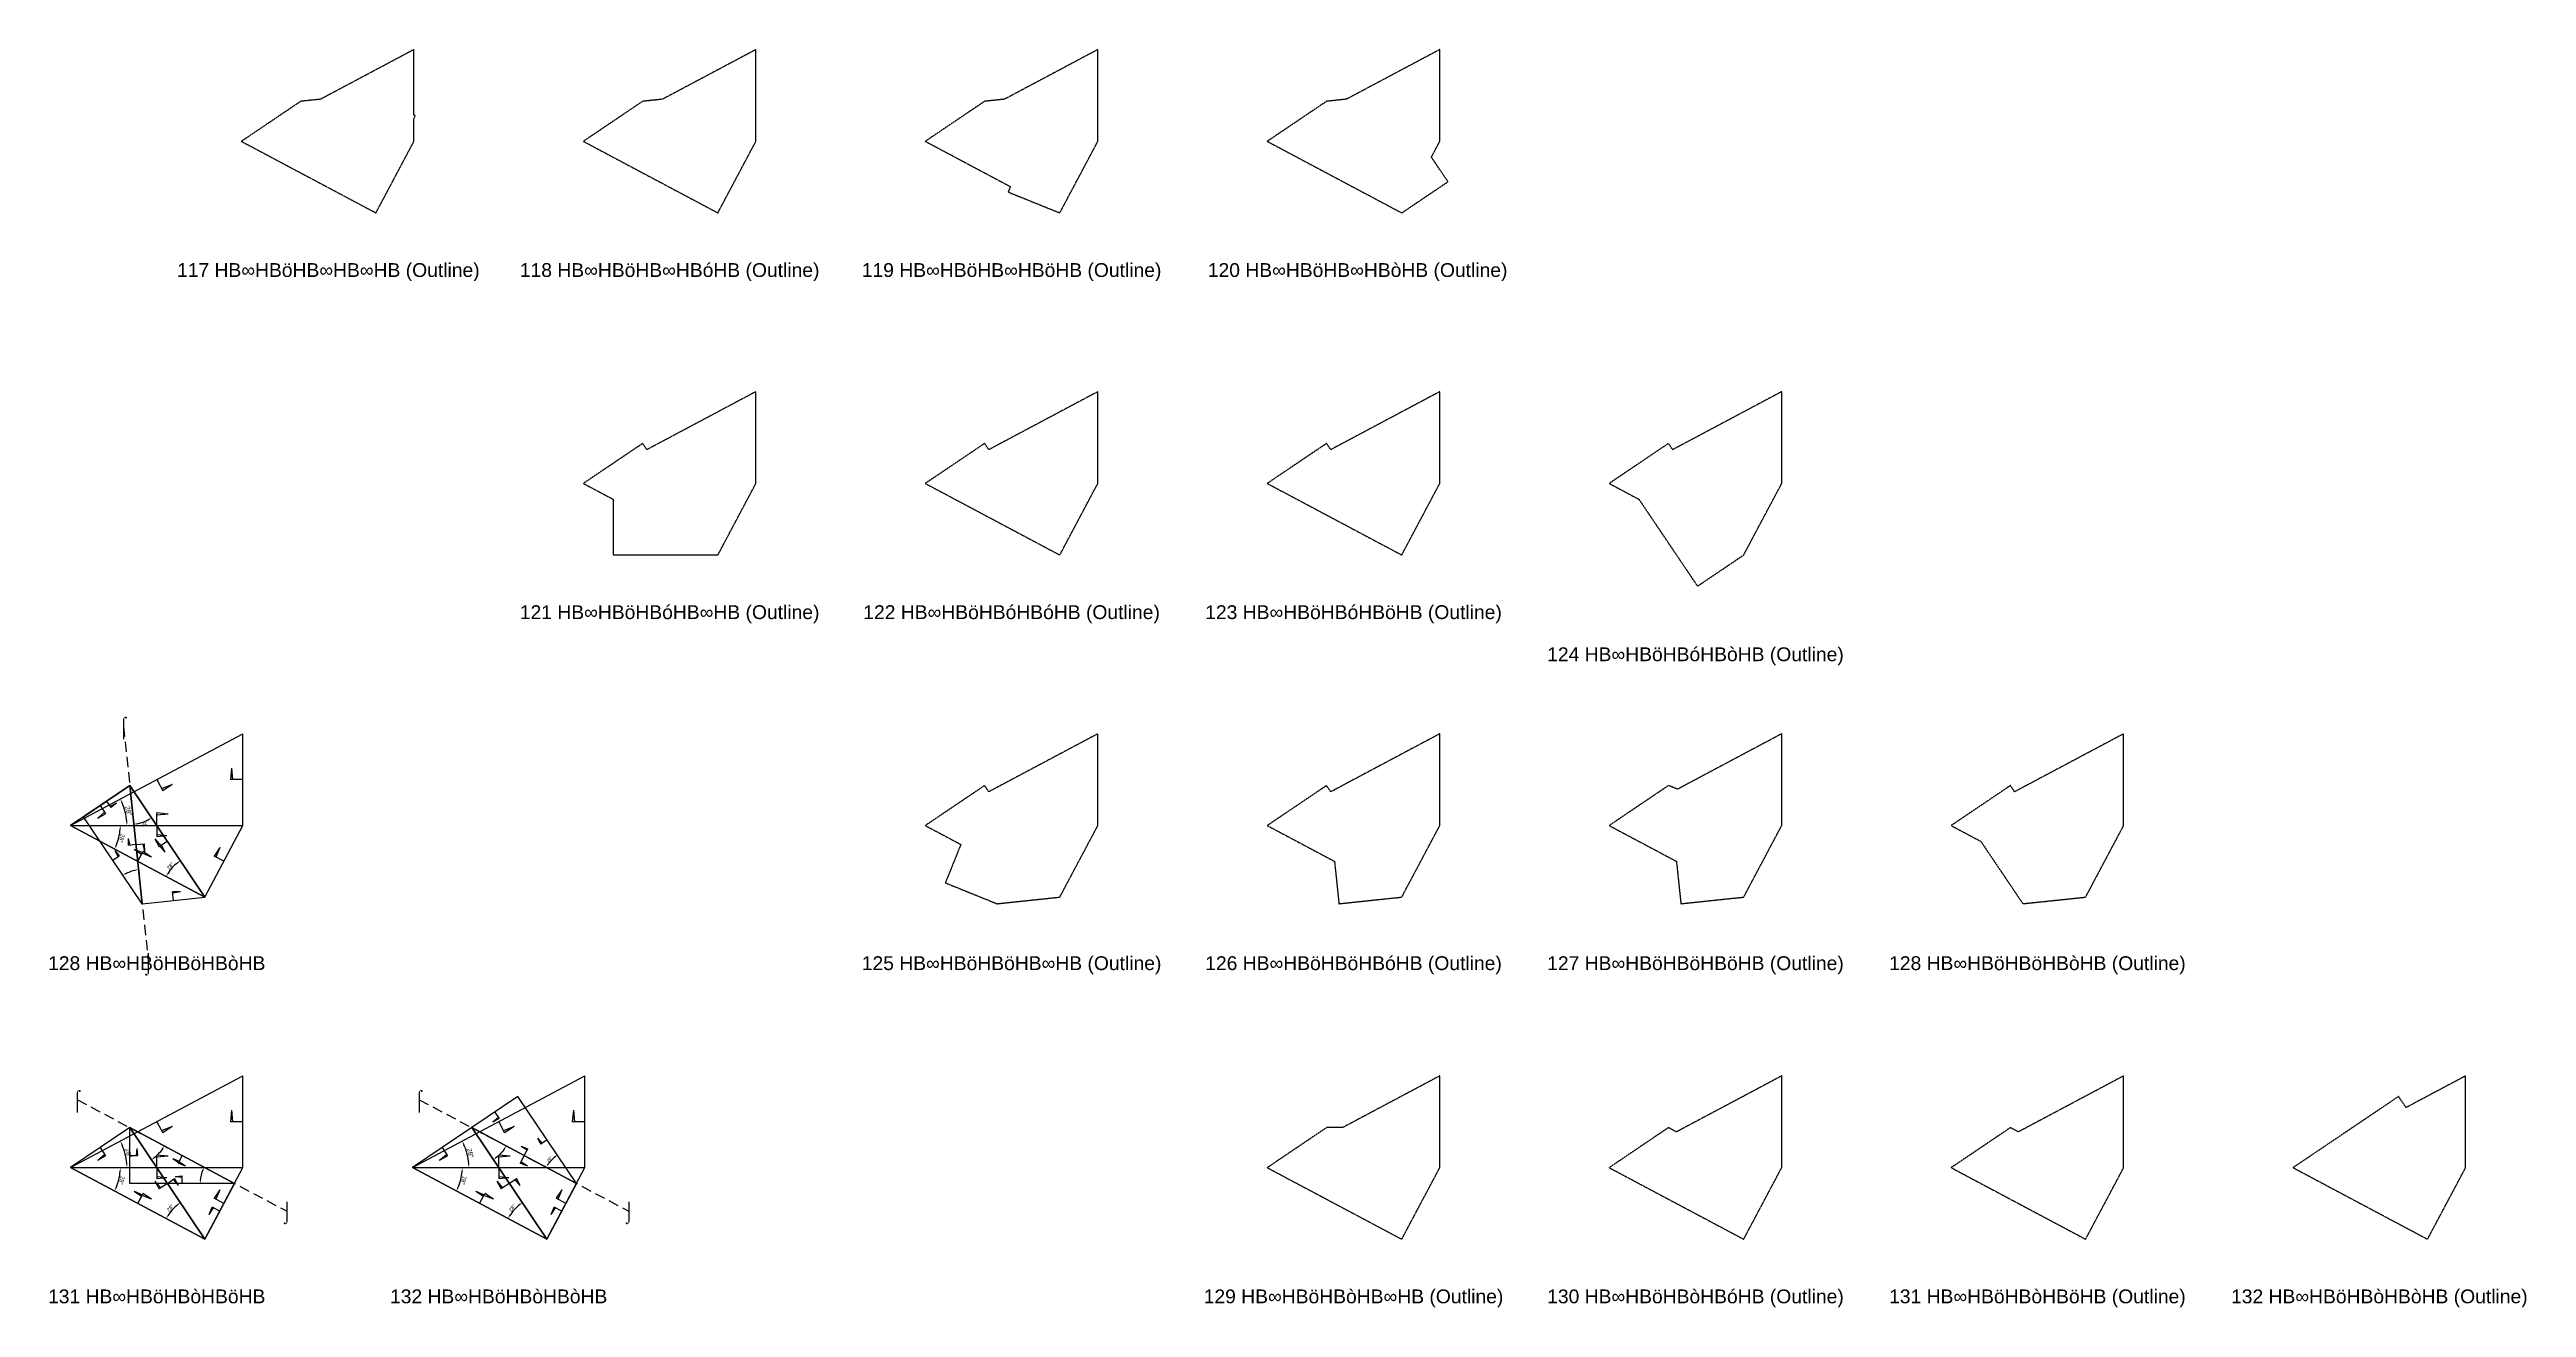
# Model space of a CAD drawing. Header units: millimetres. Extents: x -201764 to 671342, y -3335564 to 24518.
# Drawn here: x 337197 to 552553, y -1303723 to -1194411 of the extents above; entities that cross this region are included whole.
import ezdxf
from ezdxf.enums import TextEntityAlignment as Align

# ---------------------------------------------------------------- set-up
doc = ezdxf.new("R2010")
doc.units = ezdxf.units.MM
doc.header["$PDMODE"] = 35
doc.linetypes.add('DASHED', pattern=[19.05, 12.7, -6.35])
for name, color, linetype in [('BASE', 170, 'Continuous'), ('HYPOTENUSE', 20, 'Continuous'), ('PERPENDICULAR', 90, 'Continuous')]:
    doc.layers.add(name, color=color, linetype=linetype)
doc.styles.add('Arial', font='arial_0.ttf')
doc.dimstyles.new('ISO-25', dxfattribs={"dimtxt": 250, "dimasz": 100, "dimexe": 1.25, "dimexo": 0.625, "dimgap": 100, "dimtad": 1, "dimdec": 0, "dimtxsty": 'Arial', "dimcen": 2.5, "dimadec": 0, "dimazin": 0, "dimtfac": 1, "dimtdec": 0, "dimtmove": 0, "dimatfit": 3, "dimfxl": 1, "dimarcsym": 0})

msp = doc.modelspace()

# ---------------------------------------------------------------- texts
at = {"linetype": 'DASHED', "ltscale": 100, "style": 'Arial'}
for s, p in [('117 HB∞HBöHB∞HB∞HB (Outline)', (361437, -1213572)), ('118 HB∞HBöHB∞HBóHB (Outline)', (391112, -1213572)), ('119 HB∞HBöHB∞HBöHB (Outline)', (420842, -1213572)), ('120 HB∞HBöHB∞HBòHB (Outline)', (450929, -1213572)), ('121 HB∞HBöHBóHB∞HB (Outline)', (391112, -1243302)), ('122 HB∞HBöHBóHBóHB (Outline)', (420842, -1243302)), ('123 HB∞HBöHBóHBöHB (Outline)', (450572, -1243302)), ('124 HB∞HBöHBóHBòHB (Outline)', (480302, -1246961)), ('⌠', (343633, -1253235)), ('128 HB∞HBöHBöHBòHB', (346517, -1273806)), ('⌡', (345791, -1273772)), ('125 HB∞HBöHBöHB∞HB (Outline)', (420842, -1273806)), ('126 HB∞HBöHBöHBóHB (Outline)', (450572, -1273806)), ('127 HB∞HBöHBöHBöHB (Outline)', (480302, -1273806)), ('128 HB∞HBöHBöHBòHB (Outline)', (510032, -1273806)), ('⌠', (339614, -1285676)), ('⌠', (369344, -1285676)), ('⌡', (357847, -1295370)), ('⌡', (387577, -1295370)), ('131 HB∞HBöHBòHBöHB', (346517, -1302762)), ('132 HB∞HBöHBòHBòHB', (376247, -1302762)), ('129 HB∞HBöHBòHB∞HB (Outline)', (450572, -1302762)), ('130 HB∞HBöHBòHBóHB (Outline)', (480302, -1302762)), ('131 HB∞HBöHBòHBöHB (Outline)', (510032, -1302762)), ('132 HB∞HBöHBòHBòHB (Outline)', (539762, -1302762))]:
    msp.add_text(s, height=1200, dxfattribs=at).set_placement(p, align=Align.MIDDLE_CENTER)

# ---------------------------------------------------------------- blocks, each defined once
blk = doc.blocks.new('*D49')
at = {"color": 0, "lineweight": -2, "ltscale": 100, "transparency": 16777216}
blk.add_arc((0, 0), 4906, 4.08845, 23.91155, dxfattribs=at)
at = {"color": 0, "ltscale": 100, "transparency": 16777216}
for points in [[(4432, 1963), (4537, 2014), (4332, 2303)], [(4952, 352), (4835, 348), (4906, 0)]]:
    blk.add_solid(points, dxfattribs=at)
at = {"layer": 'Defpoints', "color": 0, "ltscale": 100, "transparency": 16777216}
for p in [(15000, 7976), (0, 0), (0, 0), (4841, 796), (15000, 0)]:
    blk.add_point(p, dxfattribs=at)
at = {"color": 0, "ltscale": 100, "transparency": 16777216, "insert": (5055, 1260), "char_height": 400, "attachment_point": 5, "rotation": 284, "style": 'Arial'}
blk.add_mtext('28°', dxfattribs=at)
blk = doc.blocks.new('SanjoyNathGeometrifyingTrigonometryFundamentalLockedSet')
at = {"color": 114, "linetype": 'DASHED', "ltscale": 100, "true_color": 0x139b48}
for p, q in [((14000, 4987.8), (13900, 3987.8)), ((14000, 4987.8), (14100, 3987.8)), ((15000, 3987.8), (13900, 3987.8))]:
    blk.add_line(p, q, dxfattribs=at)
at = {"color": 242, "linetype": 'DASHED', "ltscale": 100, "true_color": 0xcd2027}
for p, q in [((7500, 3987.8), (8016.4, 3016.6)), ((8852.4, 3574.3), (7922.5, 3193.2)), ((8852.4, 3574.3), (8016.4, 3016.6))]:
    blk.add_line(p, q, dxfattribs=at)
at = {"color": 159, "linetype": 'DASHED', "ltscale": 100, "true_color": 0x22346e}
for p, q in [((7500, 0), (7500, 1100)), ((8500, 1000), (7500, 1100)), ((8500, 1000), (7500, 900))]:
    blk.add_line(p, q, dxfattribs=at)
at = {"layer": 'BASE'}
blk.add_line((0, 0), (15000, 0), dxfattribs=at)
at = {"layer": 'HYPOTENUSE'}
blk.add_line((0, 0), (15000, 7975.6), dxfattribs=at)
at = {"layer": 'PERPENDICULAR'}
blk.add_line((15000, 0), (15000, 7975.6), dxfattribs=at)
at = {"color": 4, "ltscale": 100}
dim = blk.add_angular_dim_2l(base=(4841, 795.6), line1=((0, 0), (15000, 0)), line2=((0, 0), (15000, 7975.6)), dimstyle='ISO-25', override={"dimtxt": 400, "dimasz": 350, "dimgap": 100}, dxfattribs=at)
dim.commit()
dim.dimension.update_dxf_attribs({"geometry": '*D49', "text_midpoint": (5055.4, 1260.5)})

# ---------------------------------------------------------------- linework, layer by layer
at = {"linetype": 'DASHED', "ltscale": 70}
for p, q in [((343633, -1253235), (345791, -1273772)), ((339614, -1285676), (357847, -1295370)), ((369344, -1285676), (387577, -1295370))]:
    msp.add_line(p, q, dxfattribs=at)
at = {"linetype": 'DASHED'}
for points in [[(365576, -1208604), (368882, -1202386), (368882, -1200421), (368992, -1200151), (368882, -1200107), (368882, -1194411), (360763, -1198728), (359037, -1198909), (353882, -1202386)], [(390493, -1198728), (388767, -1198909), (383612, -1202386), (395306, -1208604), (398612, -1202386), (398612, -1194411)], [(425036, -1208604), (428342, -1202386), (428342, -1194411), (420223, -1198728), (418497, -1198909), (413342, -1202386), (420733, -1206316), (420542, -1206788)], [(458785, -1205894), (457344, -1203757), (458072, -1202386), (458072, -1194411), (449953, -1198728), (448227, -1198909), (443072, -1202386), (454766, -1208604)], [(388767, -1228639), (383612, -1232116), (386190, -1233487), (386190, -1238334), (395306, -1238334), (398612, -1232116), (398612, -1224141), (389133, -1229181)], [(425036, -1238334), (428342, -1232116), (428342, -1224141), (418863, -1229181), (418497, -1228639), (413342, -1232116)], [(454766, -1238334), (458072, -1232116), (458072, -1224141), (448593, -1229181), (448227, -1228639), (443072, -1232116)], [(477957, -1228639), (472802, -1232116), (475380, -1233487), (480478, -1241045), (484496, -1238334), (487802, -1232116), (487802, -1224141), (478323, -1229181)], [(418497, -1258369), (413342, -1261846), (416429, -1263488), (415082, -1266822), (419576, -1268638), (425036, -1268064), (428342, -1261846), (428342, -1253871), (418863, -1258911)], [(448593, -1258911), (448227, -1258369), (443072, -1261846), (448919, -1264955), (449306, -1268638), (454766, -1268064), (458072, -1261846), (458072, -1253871)], [(478744, -1258687), (477957, -1258369), (472802, -1261846), (478649, -1264955), (479036, -1268638), (484496, -1268064), (487802, -1261846), (487802, -1253871)], [(507687, -1258369), (502532, -1261846), (505110, -1263217), (508766, -1268638), (514226, -1268064), (517532, -1261846), (517532, -1253871), (508052, -1258911)], [(449612, -1288099), (448227, -1288099), (443072, -1291576), (454766, -1297794), (458072, -1291576), (458072, -1283601)], [(478649, -1288467), (477957, -1288099), (472802, -1291576), (484496, -1297794), (487802, -1291576), (487802, -1283601)], [(514226, -1297794), (517532, -1291576), (517532, -1283601), (508379, -1288467), (507687, -1288099), (502532, -1291576)], [(543956, -1297794), (547262, -1291576), (547262, -1283601), (542086, -1286353), (541436, -1285389), (532262, -1291576)]]:
    msp.add_lwpolyline(points, close=True, dxfattribs=at)

# ---------------------------------------------------------------- block references
for p in [(339017, -1261846), (339017, -1291576), (368747, -1291576)]:
    msp.add_blockref('SanjoyNathGeometrifyingTrigonometryFundamentalLockedSet', p, dxfattribs=at)
at = {"linetype": 'DASHED', "ltscale": 100}
for p, xscale, yscale, zscale, rotation in [((339017, -1261846), 0.882947592858927, 0.882947592858927, 0.882947592858927, 331.9999999999999), ((350711, -1268064), 0.779596451735375, 0.779596451735375, 0.779596451735375, 123.9999999999999), ((345252, -1268638), -0.6077706275583902, 0.6077706275583901, 0.6077706275583901, 303.9999999999998), ((344172, -1258369), 0.6883428104611101, 0.6883428104611101, 0.6883428104611101, 275.9999999999999), ((339017, -1291576), 0.882947592858927, 0.882947592858927, 0.882947592858927, 331.9999999999999), ((368747, -1291576), 0.882947592858927, 0.882947592858927, 0.882947592858927, 331.9999999999999), ((383019, -1292947), 0.607770627558386, 0.607770627558386, 0.607770627558386, 124), ((350711, -1297794), 0.779596451735375, 0.779596451735375, 0.779596451735375, 123.9999999999999), ((344172, -1288099), -0.6883428104611111, 0.688342810461111, 0.688342810461111, 152.0000000000001), ((380441, -1297794), 0.779596451735375, 0.779596451735375, 0.779596451735375, 123.9999999999999), ((373902, -1288099), -0.6883428104611111, 0.688342810461111, 0.688342810461111, 152.0000000000001)]:
    msp.add_blockref('SanjoyNathGeometrifyingTrigonometryFundamentalLockedSet', p, dxfattribs=dict(at, xscale=xscale, yscale=yscale, zscale=zscale, rotation=rotation))
at = {"linetype": 'DASHED', "ltscale": 100, "xscale": -0.607770627558386, "yscale": 0.6077706275583861, "zscale": 0.607770627558386}
msp.add_blockref('SanjoyNathGeometrifyingTrigonometryFundamentalLockedSet', (353289, -1292947), dxfattribs=at)

msp.set_redraw_order([(e.dxf.handle, doc.entitydb.next_handle()) for e in msp.query("TEXT MTEXT ATTDEF DIMENSION ARC_DIMENSION")])  # texts and dimensions are drawn at this point

doc.saveas('drawing.dxf')
